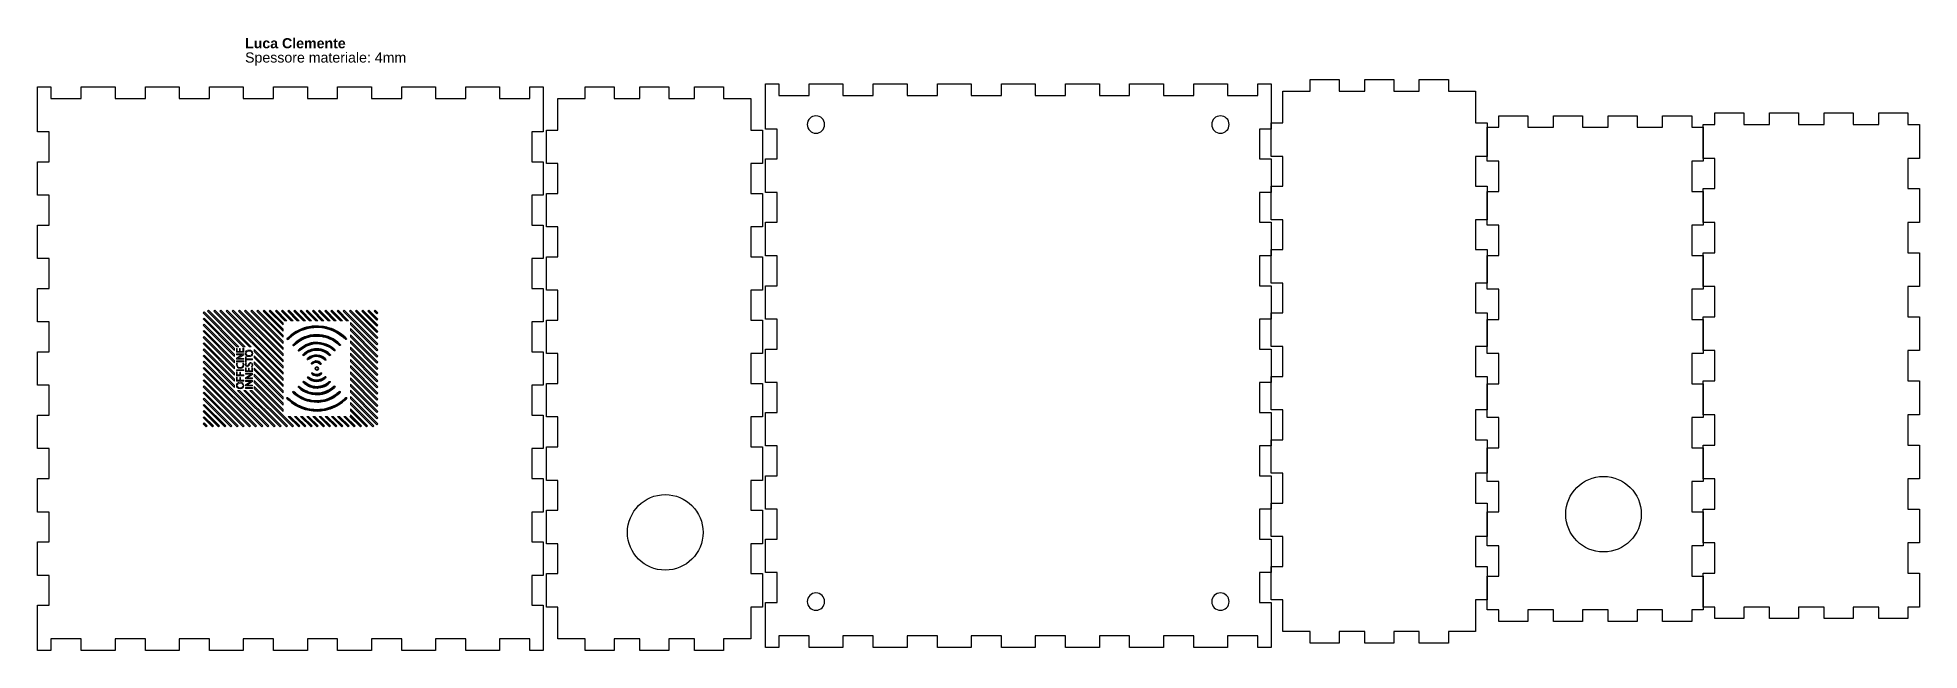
# Model space of a CAD drawing. Header units: inches. Extents: x -66 to 584, y 16 to 228.
import ezdxf

# ---------------------------------------------------------------- set-up
doc = ezdxf.new("R2010")
doc.units = ezdxf.units.IN
doc.header["$MEASUREMENT"] = 0
for name, color, linetype in [('engrave', 7, 'Continuous'), ('int cut', 7, 'Continuous'), ('Livello 3', 7, 'Continuous')]:
    doc.layers.add(name, color=color, linetype=linetype)

msp = doc.modelspace()

# ---------------------------------------------------------------- texts
at = {"layer": 'Livello 3', "color": 7, "char_height": 3.4967, "attachment_point": 7}
for s, insert in [('\\fArial|b1|i0|c0|p34;\\W1;Luca Clemente', (5.93, 224.14)), ('\\fArial|b0|i0|c0|p34;\\W1;Spessore materiale: 4mm', (5.93, 218.21))]:
    msp.add_mtext(s, dxfattribs=dict(at, insert=insert))

# ---------------------------------------------------------------- blocks, each defined once
blk = doc.blocks.new('block 3')
at = {"layer": 'engrave'}
h = blk.add_hatch(color=7, dxfattribs=at)
h.dxf.hatch_style = 2
h.paths.add_polyline_path([(-7.15, 93.77), (-7.48, 93.44), (-8.56, 94.53), (-8.23, 94.86)])
at = {"layer": 'engrave', "lineweight": 0}
blk.add_lwpolyline([(-7.15, 93.77), (-7.48, 93.44), (-8.56, 94.53), (-8.23, 94.86), (-7.15, 93.77)], dxfattribs=at)
blk = doc.blocks.new('block 4')
at = {"layer": 'engrave'}
h = blk.add_hatch(color=7, dxfattribs=at)
h.dxf.hatch_style = 2
h.paths.add_polyline_path([(-5.02, 93.77), (-5.35, 93.44), (-8.56, 96.66), (-8.23, 96.99)])
at = {"layer": 'engrave', "lineweight": 0}
blk.add_lwpolyline([(-5.02, 93.77), (-5.35, 93.44), (-8.56, 96.66), (-8.23, 96.99), (-5.02, 93.77)], dxfattribs=at)
blk = doc.blocks.new('block 5')
at = {"layer": 'engrave'}
h = blk.add_hatch(color=7, dxfattribs=at)
h.dxf.hatch_style = 2
h.paths.add_polyline_path([(-2.89, 93.77), (-3.22, 93.44), (-8.56, 98.79), (-8.23, 99.12)])
at = {"layer": 'engrave', "lineweight": 0}
blk.add_lwpolyline([(-2.89, 93.77), (-3.22, 93.44), (-8.56, 98.79), (-8.23, 99.12), (-2.89, 93.77)], dxfattribs=at)
blk = doc.blocks.new('block 6')
at = {"layer": 'engrave'}
h = blk.add_hatch(color=7, dxfattribs=at)
h.dxf.hatch_style = 2
h.paths.add_polyline_path([(-0.75, 93.77), (-1.08, 93.44), (-8.56, 100.92), (-8.23, 101.25)])
at = {"layer": 'engrave', "lineweight": 0}
blk.add_lwpolyline([(-0.75, 93.77), (-1.08, 93.44), (-8.56, 100.92), (-8.23, 101.25), (-0.75, 93.77)], dxfattribs=at)
blk = doc.blocks.new('block 7')
at = {"layer": 'engrave'}
h = blk.add_hatch(color=7, dxfattribs=at)
h.dxf.hatch_style = 2
h.paths.add_polyline_path([(1.38, 93.77), (1.05, 93.44), (-8.56, 103.04), (-8.23, 103.37)])
at = {"layer": 'engrave', "lineweight": 0}
blk.add_lwpolyline([(1.38, 93.77), (1.05, 93.44), (-8.56, 103.04), (-8.23, 103.37), (1.38, 93.77)], dxfattribs=at)
blk = doc.blocks.new('block 8')
at = {"layer": 'engrave'}
h = blk.add_hatch(color=7, dxfattribs=at)
h.dxf.hatch_style = 2
h.paths.add_polyline_path([(3.5, 93.77), (3.17, 93.44), (-8.56, 105.17), (-8.23, 105.5)])
at = {"layer": 'engrave', "lineweight": 0}
blk.add_lwpolyline([(3.5, 93.77), (3.17, 93.44), (-8.56, 105.17), (-8.23, 105.5), (3.5, 93.77)], dxfattribs=at)
blk = doc.blocks.new('block 9')
at = {"layer": 'engrave'}
h = blk.add_hatch(color=7, dxfattribs=at)
h.dxf.hatch_style = 2
h.paths.add_polyline_path([(5.63, 93.77), (5.3, 93.44), (-8.56, 107.3), (-8.23, 107.63)])
at = {"layer": 'engrave', "lineweight": 0}
blk.add_lwpolyline([(5.63, 93.77), (5.3, 93.44), (-8.56, 107.3), (-8.23, 107.63), (5.63, 93.77)], dxfattribs=at)
blk = doc.blocks.new('block 10')
at = {"layer": 'engrave'}
h = blk.add_hatch(color=7, dxfattribs=at)
h.dxf.hatch_style = 2
h.paths.add_polyline_path([(7.76, 93.77), (7.43, 93.44), (-8.56, 109.43), (-8.23, 109.76)])
at = {"layer": 'engrave', "lineweight": 0}
blk.add_lwpolyline([(7.76, 93.77), (7.43, 93.44), (-8.56, 109.43), (-8.23, 109.76), (7.76, 93.77)], dxfattribs=at)
blk = doc.blocks.new('block 11')
at = {"layer": 'engrave'}
h = blk.add_hatch(color=7, dxfattribs=at)
h.dxf.hatch_style = 2
h.paths.add_polyline_path([(9.89, 93.77), (9.56, 93.44), (-8.56, 111.56), (-8.23, 111.89)])
at = {"layer": 'engrave', "lineweight": 0}
blk.add_lwpolyline([(9.89, 93.77), (9.56, 93.44), (-8.56, 111.56), (-8.23, 111.89), (9.89, 93.77)], dxfattribs=at)
blk = doc.blocks.new('block 12')
at = {"layer": 'engrave'}
h = blk.add_hatch(color=7, dxfattribs=at)
h.dxf.hatch_style = 2
h.paths.add_polyline_path([(12.02, 93.77), (11.69, 93.44), (-8.56, 113.69), (-8.23, 114.02)])
at = {"layer": 'engrave', "lineweight": 0}
blk.add_lwpolyline([(12.02, 93.77), (11.69, 93.44), (-8.56, 113.69), (-8.23, 114.02), (12.02, 93.77)], dxfattribs=at)
blk = doc.blocks.new('block 13')
at = {"layer": 'engrave'}
h = blk.add_hatch(color=7, dxfattribs=at)
h.dxf.hatch_style = 2
h.paths.add_polyline_path([(14.15, 93.77), (13.82, 93.44), (-8.56, 115.82), (-8.23, 116.15)])
at = {"layer": 'engrave', "lineweight": 0}
blk.add_lwpolyline([(14.15, 93.77), (13.82, 93.44), (-8.56, 115.82), (-8.23, 116.15), (14.15, 93.77)], dxfattribs=at)
blk = doc.blocks.new('block 14')
at = {"layer": 'engrave'}
h = blk.add_hatch(color=7, dxfattribs=at)
h.dxf.hatch_style = 2
h.paths.add_polyline_path([(-8.23, 118.28), (2.28, 107.77), (2.28, 107.1), (-8.56, 117.95)])
h = blk.add_hatch(color=7, dxfattribs=at)
h.dxf.hatch_style = 2
h.paths.add_polyline_path([(15.95, 93.44), (3.33, 106.06), (3.99, 106.06), (16.28, 93.77)])
at = {"layer": 'engrave', "lineweight": 0}
for points in [[(-8.23, 118.28), (2.28, 107.77), (2.28, 107.1), (-8.56, 117.95), (-8.23, 118.28)], [(15.95, 93.44), (3.33, 106.06), (3.99, 106.06), (16.28, 93.77), (15.95, 93.44)]]:
    blk.add_lwpolyline(points, dxfattribs=at)
blk = doc.blocks.new('block 15')
at = {"layer": 'engrave'}
h = blk.add_hatch(color=7, dxfattribs=at)
h.dxf.hatch_style = 2
h.paths.add_polyline_path([(-8.23, 120.41), (2.28, 109.9), (2.28, 109.24), (-8.56, 120.08)])
h = blk.add_hatch(color=7, dxfattribs=at)
h.dxf.hatch_style = 2
h.paths.add_polyline_path([(18.08, 93.44), (5.46, 106.06), (6.12, 106.06), (18.41, 93.77)])
at = {"layer": 'engrave', "lineweight": 0}
for points in [[(-8.23, 120.41), (2.28, 109.9), (2.28, 109.24), (-8.56, 120.08), (-8.23, 120.41)], [(18.08, 93.44), (5.46, 106.06), (6.12, 106.06), (18.41, 93.77), (18.08, 93.44)]]:
    blk.add_lwpolyline(points, dxfattribs=at)
blk = doc.blocks.new('block 16')
at = {"layer": 'engrave'}
h = blk.add_hatch(color=7, dxfattribs=at)
h.dxf.hatch_style = 2
h.paths.add_polyline_path([(-6.68, 133.77), (5.93, 121.15), (5.27, 121.15), (-7.02, 133.44)])
h = blk.add_hatch(color=7, dxfattribs=at)
h.dxf.hatch_style = 2
h.paths.add_polyline_path([(9.06, 117.37), (9.06, 118.03), (19.07, 108.02), (19.07, 107.36)])
h = blk.add_hatch(color=7, dxfattribs=at)
h.dxf.hatch_style = 2
h.paths.add_polyline_path([(32.99, 93.44), (29.35, 97.07), (30.02, 97.07), (33.32, 93.77)])
at = {"layer": 'engrave', "lineweight": 0}
for points in [[(-6.68, 133.77), (5.93, 121.15), (5.27, 121.15), (-7.02, 133.44), (-6.68, 133.77)], [(9.06, 117.37), (9.06, 118.03), (19.07, 108.02), (19.07, 107.36), (9.06, 117.37)], [(32.99, 93.44), (29.35, 97.07), (30.02, 97.07), (33.32, 93.77), (32.99, 93.44)]]:
    blk.add_lwpolyline(points, dxfattribs=at)
blk = doc.blocks.new('block 17')
at = {"layer": 'engrave'}
h = blk.add_hatch(color=7, dxfattribs=at)
h.dxf.hatch_style = 2
h.paths.add_polyline_path([(-4.56, 133.77), (8.06, 121.15), (7.4, 121.15), (-4.89, 133.44)])
h = blk.add_hatch(color=7, dxfattribs=at)
h.dxf.hatch_style = 2
h.paths.add_polyline_path([(9.06, 119.49), (9.06, 120.15), (19.07, 110.14), (19.07, 109.48)])
h = blk.add_hatch(color=7, dxfattribs=at)
h.dxf.hatch_style = 2
h.paths.add_polyline_path([(35.11, 93.44), (31.48, 97.07), (32.14, 97.07), (35.44, 93.77)])
at = {"layer": 'engrave', "lineweight": 0}
for points in [[(-4.56, 133.77), (8.06, 121.15), (7.4, 121.15), (-4.89, 133.44), (-4.56, 133.77)], [(9.06, 119.49), (9.06, 120.15), (19.07, 110.14), (19.07, 109.48), (9.06, 119.49)], [(35.11, 93.44), (31.48, 97.07), (32.14, 97.07), (35.44, 93.77), (35.11, 93.44)]]:
    blk.add_lwpolyline(points, dxfattribs=at)
blk = doc.blocks.new('block 18')
at = {"layer": 'engrave'}
h = blk.add_hatch(color=7, dxfattribs=at)
h.dxf.hatch_style = 2
h.paths.add_polyline_path([(-2.43, 133.77), (19.07, 112.27), (19.07, 111.61), (-2.76, 133.44)])
h = blk.add_hatch(color=7, dxfattribs=at)
h.dxf.hatch_style = 2
h.paths.add_polyline_path([(37.24, 93.44), (33.61, 97.07), (34.27, 97.07), (37.57, 93.77)])
at = {"layer": 'engrave', "lineweight": 0}
for points in [[(-2.43, 133.77), (19.07, 112.27), (19.07, 111.61), (-2.76, 133.44), (-2.43, 133.77)], [(37.24, 93.44), (33.61, 97.07), (34.27, 97.07), (37.57, 93.77), (37.24, 93.44)]]:
    blk.add_lwpolyline(points, dxfattribs=at)
blk = doc.blocks.new('block 19')
at = {"layer": 'engrave'}
h = blk.add_hatch(color=7, dxfattribs=at)
h.dxf.hatch_style = 2
h.paths.add_polyline_path([(-0.3, 133.77), (19.07, 114.4), (19.07, 113.74), (-0.63, 133.44)])
h = blk.add_hatch(color=7, dxfattribs=at)
h.dxf.hatch_style = 2
h.paths.add_polyline_path([(39.37, 93.44), (35.74, 97.07), (36.4, 97.07), (39.7, 93.77)])
at = {"layer": 'engrave', "lineweight": 0}
for points in [[(-0.3, 133.77), (19.07, 114.4), (19.07, 113.74), (-0.63, 133.44), (-0.3, 133.77)], [(39.37, 93.44), (35.74, 97.07), (36.4, 97.07), (39.7, 93.77), (39.37, 93.44)]]:
    blk.add_lwpolyline(points, dxfattribs=at)
blk = doc.blocks.new('block 20')
at = {"layer": 'engrave'}
h = blk.add_hatch(color=7, dxfattribs=at)
h.dxf.hatch_style = 2
h.paths.add_polyline_path([(1.84, 133.77), (19.07, 116.53), (19.07, 115.87), (1.5, 133.44)])
h = blk.add_hatch(color=7, dxfattribs=at)
h.dxf.hatch_style = 2
h.paths.add_polyline_path([(41.5, 93.44), (37.87, 97.07), (38.53, 97.07), (41.83, 93.77)])
at = {"layer": 'engrave', "lineweight": 0}
for points in [[(1.84, 133.77), (19.07, 116.53), (19.07, 115.87), (1.5, 133.44), (1.84, 133.77)], [(41.5, 93.44), (37.87, 97.07), (38.53, 97.07), (41.83, 93.77), (41.5, 93.44)]]:
    blk.add_lwpolyline(points, dxfattribs=at)
blk = doc.blocks.new('block 21')
at = {"layer": 'engrave'}
h = blk.add_hatch(color=7, dxfattribs=at)
h.dxf.hatch_style = 2
h.paths.add_polyline_path([(3.96, 133.77), (19.07, 118.66), (19.07, 118), (3.63, 133.44)])
h = blk.add_hatch(color=7, dxfattribs=at)
h.dxf.hatch_style = 2
h.paths.add_polyline_path([(43.63, 93.44), (40, 97.07), (40.66, 97.07), (43.96, 93.77)])
at = {"layer": 'engrave', "lineweight": 0}
for points in [[(3.96, 133.77), (19.07, 118.66), (19.07, 118), (3.63, 133.44), (3.96, 133.77)], [(43.63, 93.44), (40, 97.07), (40.66, 97.07), (43.96, 93.77), (43.63, 93.44)]]:
    blk.add_lwpolyline(points, dxfattribs=at)
blk = doc.blocks.new('block 22')
at = {"layer": 'engrave'}
h = blk.add_hatch(color=7, dxfattribs=at)
h.dxf.hatch_style = 2
h.paths.add_polyline_path([(6.09, 133.77), (19.07, 120.79), (19.07, 120.13), (5.76, 133.44)])
h = blk.add_hatch(color=7, dxfattribs=at)
h.dxf.hatch_style = 2
h.paths.add_polyline_path([(42.29, 97.07), (42.29, 97.57), (46.09, 93.77), (45.76, 93.44), (42.12, 97.07)])
at = {"layer": 'engrave', "lineweight": 0}
for points in [[(6.09, 133.77), (19.07, 120.79), (19.07, 120.13), (5.76, 133.44), (6.09, 133.77)], [(42.29, 97.07), (42.29, 97.57), (46.09, 93.77), (45.76, 93.44), (42.12, 97.07), (42.29, 97.07)]]:
    blk.add_lwpolyline(points, dxfattribs=at)
blk = doc.blocks.new('block 23')
at = {"layer": 'engrave'}
h = blk.add_hatch(color=7, dxfattribs=at)
h.dxf.hatch_style = 2
h.paths.add_polyline_path([(8.22, 133.77), (19.07, 122.92), (19.07, 122.26), (7.89, 133.44)])
h = blk.add_hatch(color=7, dxfattribs=at)
h.dxf.hatch_style = 2
h.paths.add_polyline_path([(42.29, 99.04), (42.29, 99.7), (48.22, 93.77), (47.89, 93.44)])
at = {"layer": 'engrave', "lineweight": 0}
for points in [[(8.22, 133.77), (19.07, 122.92), (19.07, 122.26), (7.89, 133.44), (8.22, 133.77)], [(42.29, 99.04), (42.29, 99.7), (48.22, 93.77), (47.89, 93.44), (42.29, 99.04)]]:
    blk.add_lwpolyline(points, dxfattribs=at)
blk = doc.blocks.new('block 24')
at = {"layer": 'engrave'}
h = blk.add_hatch(color=7, dxfattribs=at)
h.dxf.hatch_style = 2
h.paths.add_polyline_path([(10.35, 133.77), (19.07, 125.05), (19.07, 124.39), (10.02, 133.44)])
h = blk.add_hatch(color=7, dxfattribs=at)
h.dxf.hatch_style = 2
h.paths.add_polyline_path([(42.29, 101.17), (42.29, 101.83), (50.35, 93.77), (50.02, 93.44)])
at = {"layer": 'engrave', "lineweight": 0}
for points in [[(10.35, 133.77), (19.07, 125.05), (19.07, 124.39), (10.02, 133.44), (10.35, 133.77)], [(42.29, 101.17), (42.29, 101.83), (50.35, 93.77), (50.02, 93.44), (42.29, 101.17)]]:
    blk.add_lwpolyline(points, dxfattribs=at)
blk = doc.blocks.new('block 25')
at = {"layer": 'engrave'}
h = blk.add_hatch(color=7, dxfattribs=at)
h.dxf.hatch_style = 2
h.paths.add_polyline_path([(12.48, 133.77), (19.07, 127.18), (19.07, 126.52), (12.15, 133.44)])
h = blk.add_hatch(color=7, dxfattribs=at)
h.dxf.hatch_style = 2
h.paths.add_polyline_path([(42.29, 103.3), (42.29, 103.96), (51.76, 94.49), (51.43, 94.15)])
at = {"layer": 'engrave', "lineweight": 0}
for points in [[(12.48, 133.77), (19.07, 127.18), (19.07, 126.52), (12.15, 133.44), (12.48, 133.77)], [(42.29, 103.3), (42.29, 103.96), (51.76, 94.49), (51.43, 94.15), (42.29, 103.3)]]:
    blk.add_lwpolyline(points, dxfattribs=at)
blk = doc.blocks.new('block 26')
at = {"layer": 'engrave'}
h = blk.add_hatch(color=7, dxfattribs=at)
h.dxf.hatch_style = 2
h.paths.add_polyline_path([(14.61, 133.77), (19.07, 129.31), (19.07, 128.65), (14.28, 133.44)])
h = blk.add_hatch(color=7, dxfattribs=at)
h.dxf.hatch_style = 2
h.paths.add_polyline_path([(42.29, 105.43), (42.29, 106.1), (51.76, 96.62), (51.43, 96.28)])
at = {"layer": 'engrave', "lineweight": 0}
for points in [[(14.61, 133.77), (19.07, 129.31), (19.07, 128.65), (14.28, 133.44), (14.61, 133.77)], [(42.29, 105.43), (42.29, 106.1), (51.76, 96.62), (51.43, 96.28), (42.29, 105.43)]]:
    blk.add_lwpolyline(points, dxfattribs=at)
blk = doc.blocks.new('block 27')
at = {"layer": 'engrave'}
h = blk.add_hatch(color=7, dxfattribs=at)
h.dxf.hatch_style = 2
h.paths.add_polyline_path([(16.74, 133.77), (20.37, 130.13), (19.71, 130.13), (16.41, 133.44)])
h = blk.add_hatch(color=7, dxfattribs=at)
h.dxf.hatch_style = 2
h.paths.add_polyline_path([(42.29, 107.56), (42.29, 108.22), (51.76, 98.74), (51.43, 98.41)])
at = {"layer": 'engrave', "lineweight": 0}
for points in [[(16.74, 133.77), (20.37, 130.13), (19.71, 130.13), (16.41, 133.44), (16.74, 133.77)], [(42.29, 107.56), (42.29, 108.22), (51.76, 98.74), (51.43, 98.41), (42.29, 107.56)]]:
    blk.add_lwpolyline(points, dxfattribs=at)
blk = doc.blocks.new('block 28')
at = {"layer": 'engrave'}
h = blk.add_hatch(color=7, dxfattribs=at)
h.dxf.hatch_style = 2
h.paths.add_polyline_path([(18.87, 133.77), (22.5, 130.13), (21.84, 130.13), (18.54, 133.44)])
h = blk.add_hatch(color=7, dxfattribs=at)
h.dxf.hatch_style = 2
h.paths.add_polyline_path([(42.29, 109.69), (42.29, 110.35), (51.76, 100.87), (51.43, 100.54)])
at = {"layer": 'engrave', "lineweight": 0}
for points in [[(18.87, 133.77), (22.5, 130.13), (21.84, 130.13), (18.54, 133.44), (18.87, 133.77)], [(42.29, 109.69), (42.29, 110.35), (51.76, 100.87), (51.43, 100.54), (42.29, 109.69)]]:
    blk.add_lwpolyline(points, dxfattribs=at)
blk = doc.blocks.new('block 29')
at = {"layer": 'engrave'}
h = blk.add_hatch(color=7, dxfattribs=at)
h.dxf.hatch_style = 2
h.paths.add_polyline_path([(21, 133.77), (24.63, 130.13), (23.97, 130.13), (20.67, 133.44)])
h = blk.add_hatch(color=7, dxfattribs=at)
h.dxf.hatch_style = 2
h.paths.add_polyline_path([(42.29, 111.82), (42.29, 112.48), (51.76, 103), (51.43, 102.67)])
at = {"layer": 'engrave', "lineweight": 0}
for points in [[(21, 133.77), (24.63, 130.13), (23.97, 130.13), (20.67, 133.44), (21, 133.77)], [(42.29, 111.82), (42.29, 112.48), (51.76, 103), (51.43, 102.67), (42.29, 111.82)]]:
    blk.add_lwpolyline(points, dxfattribs=at)
blk = doc.blocks.new('block 30')
at = {"layer": 'engrave'}
h = blk.add_hatch(color=7, dxfattribs=at)
h.dxf.hatch_style = 2
h.paths.add_polyline_path([(23.13, 133.77), (26.76, 130.13), (26.1, 130.13), (22.8, 133.44)])
h = blk.add_hatch(color=7, dxfattribs=at)
h.dxf.hatch_style = 2
h.paths.add_polyline_path([(42.29, 113.95), (42.29, 114.61), (51.76, 105.13), (51.43, 104.8)])
at = {"layer": 'engrave', "lineweight": 0}
for points in [[(23.13, 133.77), (26.76, 130.13), (26.1, 130.13), (22.8, 133.44), (23.13, 133.77)], [(42.29, 113.95), (42.29, 114.61), (51.76, 105.13), (51.43, 104.8), (42.29, 113.95)]]:
    blk.add_lwpolyline(points, dxfattribs=at)
blk = doc.blocks.new('block 31')
at = {"layer": 'engrave'}
h = blk.add_hatch(color=7, dxfattribs=at)
h.dxf.hatch_style = 2
h.paths.add_polyline_path([(25.26, 133.77), (28.89, 130.13), (28.23, 130.13), (24.93, 133.44)])
h = blk.add_hatch(color=7, dxfattribs=at)
h.dxf.hatch_style = 2
h.paths.add_polyline_path([(42.29, 116.08), (42.29, 116.74), (51.76, 107.26), (51.43, 106.93)])
at = {"layer": 'engrave', "lineweight": 0}
for points in [[(25.26, 133.77), (28.89, 130.13), (28.23, 130.13), (24.93, 133.44), (25.26, 133.77)], [(42.29, 116.08), (42.29, 116.74), (51.76, 107.26), (51.43, 106.93), (42.29, 116.08)]]:
    blk.add_lwpolyline(points, dxfattribs=at)
blk = doc.blocks.new('block 32')
at = {"layer": 'engrave'}
h = blk.add_hatch(color=7, dxfattribs=at)
h.dxf.hatch_style = 2
h.paths.add_polyline_path([(27.39, 133.77), (31.02, 130.13), (30.36, 130.13), (27.06, 133.44)])
h = blk.add_hatch(color=7, dxfattribs=at)
h.dxf.hatch_style = 2
h.paths.add_polyline_path([(42.29, 118.2), (42.29, 118.87), (51.76, 109.39), (51.43, 109.06)])
at = {"layer": 'engrave', "lineweight": 0}
for points in [[(27.39, 133.77), (31.02, 130.13), (30.36, 130.13), (27.06, 133.44), (27.39, 133.77)], [(42.29, 118.2), (42.29, 118.87), (51.76, 109.39), (51.43, 109.06), (42.29, 118.2)]]:
    blk.add_lwpolyline(points, dxfattribs=at)
blk = doc.blocks.new('block 33')
at = {"layer": 'engrave'}
h = blk.add_hatch(color=7, dxfattribs=at)
h.dxf.hatch_style = 2
h.paths.add_polyline_path([(29.51, 133.77), (33.15, 130.13), (32.49, 130.13), (29.18, 133.44)])
h = blk.add_hatch(color=7, dxfattribs=at)
h.dxf.hatch_style = 2
h.paths.add_polyline_path([(42.29, 120.33), (42.29, 121), (51.76, 111.52), (51.43, 111.19)])
at = {"layer": 'engrave', "lineweight": 0}
for points in [[(29.51, 133.77), (33.15, 130.13), (32.49, 130.13), (29.18, 133.44), (29.51, 133.77)], [(42.29, 120.33), (42.29, 121), (51.76, 111.52), (51.43, 111.19), (42.29, 120.33)]]:
    blk.add_lwpolyline(points, dxfattribs=at)
blk = doc.blocks.new('block 34')
at = {"layer": 'engrave'}
h = blk.add_hatch(color=7, dxfattribs=at)
h.dxf.hatch_style = 2
h.paths.add_polyline_path([(31.65, 133.77), (35.28, 130.13), (34.62, 130.13), (31.31, 133.44)])
h = blk.add_hatch(color=7, dxfattribs=at)
h.dxf.hatch_style = 2
h.paths.add_polyline_path([(42.29, 122.46), (42.29, 123.13), (51.76, 113.65), (51.43, 113.32)])
at = {"layer": 'engrave', "lineweight": 0}
for points in [[(31.65, 133.77), (35.28, 130.13), (34.62, 130.13), (31.31, 133.44), (31.65, 133.77)], [(42.29, 122.46), (42.29, 123.13), (51.76, 113.65), (51.43, 113.32), (42.29, 122.46)]]:
    blk.add_lwpolyline(points, dxfattribs=at)
blk = doc.blocks.new('block 35')
at = {"layer": 'engrave'}
h = blk.add_hatch(color=7, dxfattribs=at)
h.dxf.hatch_style = 2
h.paths.add_polyline_path([(33.78, 133.77), (37.41, 130.13), (36.75, 130.13), (33.44, 133.44)])
h = blk.add_hatch(color=7, dxfattribs=at)
h.dxf.hatch_style = 2
h.paths.add_polyline_path([(42.29, 124.6), (42.29, 125.26), (51.76, 115.78), (51.43, 115.45)])
at = {"layer": 'engrave', "lineweight": 0}
for points in [[(33.78, 133.77), (37.41, 130.13), (36.75, 130.13), (33.44, 133.44), (33.78, 133.77)], [(42.29, 124.6), (42.29, 125.26), (51.76, 115.78), (51.43, 115.45), (42.29, 124.6)]]:
    blk.add_lwpolyline(points, dxfattribs=at)
blk = doc.blocks.new('block 36')
at = {"layer": 'engrave'}
h = blk.add_hatch(color=7, dxfattribs=at)
h.dxf.hatch_style = 2
h.paths.add_polyline_path([(35.91, 133.77), (39.54, 130.13), (38.88, 130.13), (35.58, 133.44)])
h = blk.add_hatch(color=7, dxfattribs=at)
h.dxf.hatch_style = 2
h.paths.add_polyline_path([(42.29, 126.73), (42.29, 127.39), (51.76, 117.91), (51.43, 117.58)])
at = {"layer": 'engrave', "lineweight": 0}
for points in [[(35.91, 133.77), (39.54, 130.13), (38.88, 130.13), (35.58, 133.44), (35.91, 133.77)], [(42.29, 126.73), (42.29, 127.39), (51.76, 117.91), (51.43, 117.58), (42.29, 126.73)]]:
    blk.add_lwpolyline(points, dxfattribs=at)
blk = doc.blocks.new('block 37')
at = {"layer": 'engrave'}
h = blk.add_hatch(color=7, dxfattribs=at)
h.dxf.hatch_style = 2
h.paths.add_polyline_path([(38.03, 133.77), (41.66, 130.13), (41, 130.13), (37.7, 133.44)])
h = blk.add_hatch(color=7, dxfattribs=at)
h.dxf.hatch_style = 2
h.paths.add_polyline_path([(42.29, 128.85), (42.29, 129.51), (51.76, 120.03), (51.43, 119.7)])
at = {"layer": 'engrave', "lineweight": 0}
for points in [[(38.03, 133.77), (41.66, 130.13), (41, 130.13), (37.7, 133.44), (38.03, 133.77)], [(42.29, 128.85), (42.29, 129.51), (51.76, 120.03), (51.43, 119.7), (42.29, 128.85)]]:
    blk.add_lwpolyline(points, dxfattribs=at)
blk = doc.blocks.new('block 38')
at = {"layer": 'engrave'}
h = blk.add_hatch(color=7, dxfattribs=at)
h.dxf.hatch_style = 2
h.paths.add_polyline_path([(51.76, 122.16), (51.43, 121.83), (39.83, 133.44), (40.16, 133.77)])
at = {"layer": 'engrave', "lineweight": 0}
blk.add_lwpolyline([(51.76, 122.16), (51.43, 121.83), (39.83, 133.44), (40.16, 133.77), (51.76, 122.16)], dxfattribs=at)
blk = doc.blocks.new('block 39')
at = {"layer": 'engrave'}
h = blk.add_hatch(color=7, dxfattribs=at)
h.dxf.hatch_style = 2
h.paths.add_polyline_path([(51.76, 124.29), (51.43, 123.96), (41.96, 133.44), (42.29, 133.77)])
at = {"layer": 'engrave', "lineweight": 0}
blk.add_lwpolyline([(51.76, 124.29), (51.43, 123.96), (41.96, 133.44), (42.29, 133.77), (51.76, 124.29)], dxfattribs=at)
blk = doc.blocks.new('block 40')
at = {"layer": 'engrave'}
h = blk.add_hatch(color=7, dxfattribs=at)
h.dxf.hatch_style = 2
h.paths.add_polyline_path([(51.76, 126.43), (51.43, 126.1), (44.09, 133.44), (44.42, 133.77)])
at = {"layer": 'engrave', "lineweight": 0}
blk.add_lwpolyline([(51.76, 126.43), (51.43, 126.1), (44.09, 133.44), (44.42, 133.77), (51.76, 126.43)], dxfattribs=at)
blk = doc.blocks.new('block 41')
at = {"layer": 'engrave'}
h = blk.add_hatch(color=7, dxfattribs=at)
h.dxf.hatch_style = 2
h.paths.add_polyline_path([(51.76, 128.56), (51.43, 128.23), (46.22, 133.44), (46.55, 133.77)])
at = {"layer": 'engrave', "lineweight": 0}
blk.add_lwpolyline([(51.76, 128.56), (51.43, 128.23), (46.22, 133.44), (46.55, 133.77), (51.76, 128.56)], dxfattribs=at)
blk = doc.blocks.new('block 42')
at = {"layer": 'engrave'}
h = blk.add_hatch(color=7, dxfattribs=at)
h.dxf.hatch_style = 2
h.paths.add_polyline_path([(51.76, 130.68), (51.43, 130.35), (48.35, 133.44), (48.68, 133.77)])
at = {"layer": 'engrave', "lineweight": 0}
blk.add_lwpolyline([(51.76, 130.68), (51.43, 130.35), (48.35, 133.44), (48.68, 133.77), (51.76, 130.68)], dxfattribs=at)
blk = doc.blocks.new('block 43')
at = {"layer": 'engrave'}
h = blk.add_hatch(color=7, dxfattribs=at)
h.dxf.hatch_style = 2
h.paths.add_polyline_path([(51.76, 132.81), (51.43, 132.48), (50.48, 133.44), (50.81, 133.77)])
at = {"layer": 'engrave', "lineweight": 0}
blk.add_lwpolyline([(51.76, 132.81), (51.43, 132.48), (50.48, 133.44), (50.81, 133.77), (51.76, 132.81)], dxfattribs=at)
blk = doc.blocks.new('block 44')
at = {"layer": 'engrave', "color": 7, "lineweight": 15}
for points in [[(4.29, 120.52), (4.29, 119.55), (5.19, 119.55), (5.19, 120.63), (5.46, 120.63), (5.46, 119.23), (2.97, 119.23), (2.97, 120.57), (3.24, 120.57), (3.24, 119.55), (4.03, 119.55), (4.03, 120.52), (4.29, 120.52)], [(6.33, 116.6), (6.33, 115.84), (6.05, 115.84), (6.05, 117.68), (6.33, 117.68), (6.33, 116.92), (8.55, 116.92), (8.55, 116.6), (6.33, 116.6)], [(2.97, 116.23), (5.46, 116.23), (5.46, 115.91), (2.97, 115.91), (2.97, 116.23)], [(2.97, 113.2), (5.46, 113.2), (5.46, 112.88), (2.97, 112.88), (2.97, 113.2)], [(2.97, 111.08), (2.97, 112.42), (3.24, 112.42), (3.24, 111.4), (4.07, 111.4), (4.07, 112.34), (4.34, 112.34), (4.34, 111.4), (5.46, 111.4), (5.46, 111.08), (2.97, 111.08)], [(2.97, 109.27), (2.97, 110.62), (3.24, 110.62), (3.24, 109.6), (4.07, 109.6), (4.07, 110.54), (4.34, 110.54), (4.34, 109.6), (5.46, 109.6), (5.46, 109.27), (2.97, 109.27)], [(7.38, 113.77), (7.38, 112.8), (8.28, 112.8), (8.28, 113.88), (8.55, 113.88), (8.55, 112.48), (6.05, 112.48), (6.05, 113.82), (6.32, 113.82), (6.32, 112.8), (7.11, 112.8), (7.11, 113.77), (7.38, 113.77)], [(6.05, 107.05), (8.55, 107.05), (8.55, 106.72), (6.05, 106.72), (6.05, 107.05)]]:
    blk.add_lwpolyline(points, dxfattribs=at)
for points, knots in [([(5.46, 116.79), (5.46, 116.79), (2.97, 116.79), (2.97, 116.79), (2.97, 116.79), (2.97, 117.14), (2.97, 117.14), (2.97, 117.14), (4.23, 117.94), (4.23, 117.94), (4.52, 118.13), (4.79, 118.27), (5.04, 118.39), (5.04, 118.39), (5.04, 118.4), (5.04, 118.4), (4.71, 118.37), (4.4, 118.36), (4.01, 118.36), (4.01, 118.36), (2.97, 118.36), (2.97, 118.36), (2.97, 118.36), (2.97, 118.66), (2.97, 118.66), (2.97, 118.66), (5.46, 118.66), (5.46, 118.66), (5.46, 118.66), (5.46, 118.34), (5.46, 118.34), (5.46, 118.34), (4.2, 117.55), (4.2, 117.55), (3.92, 117.37), (3.64, 117.21), (3.37, 117.08), (3.37, 117.08), (3.37, 117.07), (3.37, 117.07), (3.68, 117.09), (3.98, 117.1), (4.4, 117.1), (4.4, 117.1), (5.46, 117.1), (5.46, 117.1), (5.46, 117.1), (5.46, 116.79), (5.46, 116.79)], [0, 0, 0, 0, 1, 1, 1, 2, 2, 2, 3, 3, 3, 4, 4, 4, 5, 5, 5, 6, 6, 6, 7, 7, 7, 8, 8, 8, 9, 9, 9, 10, 10, 10, 11, 11, 11, 12, 12, 12, 13, 13, 13, 14, 14, 14, 15, 15, 15, 16, 16, 16, 16]), ([(7.27, 119.99), (8.13, 119.99), (8.59, 119.47), (8.59, 118.83), (8.59, 118.18), (8.08, 117.71), (7.32, 117.71), (6.53, 117.71), (6.01, 118.21), (6.01, 118.87), (6.01, 119.55), (6.53, 119.99), (7.27, 119.99)], [0, 0, 0, 0, 1, 1, 1, 2, 2, 2, 3, 3, 3, 4, 4, 4, 4]), ([(7.32, 118.06), (7.85, 118.06), (8.32, 118.35), (8.32, 118.85), (8.32, 119.36), (7.86, 119.65), (7.29, 119.65), (6.79, 119.65), (6.28, 119.39), (6.28, 118.86), (6.28, 118.32), (6.77, 118.06), (7.32, 118.06)], [0, 0, 0, 0, 1, 1, 1, 2, 2, 2, 3, 3, 3, 4, 4, 4, 4]), ([(5.38, 115.5), (5.44, 115.39), (5.5, 115.15), (5.5, 114.85), (5.5, 114.14), (5.06, 113.61), (4.24, 113.61), (3.46, 113.61), (2.93, 114.14), (2.93, 114.92), (2.93, 115.23), (3, 115.42), (3.04, 115.51), (3.04, 115.51), (3.3, 115.43), (3.3, 115.43), (3.24, 115.31), (3.2, 115.13), (3.2, 114.93), (3.2, 114.34), (3.57, 113.95), (4.23, 113.95), (4.84, 113.95), (5.23, 114.31), (5.23, 114.91), (5.23, 115.11), (5.19, 115.31), (5.13, 115.44), (5.13, 115.44), (5.38, 115.5), (5.38, 115.5)], [0, 0, 0, 0, 1, 1, 1, 2, 2, 2, 3, 3, 3, 4, 4, 4, 5, 5, 5, 6, 6, 6, 7, 7, 7, 8, 8, 8, 9, 9, 9, 10, 10, 10, 10]), ([(8.15, 114.25), (8.24, 114.4), (8.32, 114.61), (8.32, 114.83), (8.32, 115.16), (8.14, 115.35), (7.89, 115.35), (7.66, 115.35), (7.53, 115.22), (7.4, 114.88), (7.25, 114.48), (7.04, 114.22), (6.69, 114.22), (6.3, 114.22), (6.01, 114.55), (6.01, 115.03), (6.01, 115.29), (6.07, 115.47), (6.14, 115.58), (6.14, 115.58), (6.4, 115.49), (6.4, 115.49), (6.35, 115.41), (6.28, 115.25), (6.28, 115.02), (6.28, 114.68), (6.48, 114.55), (6.65, 114.55), (6.89, 114.55), (7, 114.7), (7.13, 115.05), (7.3, 115.47), (7.5, 115.68), (7.87, 115.68), (8.25, 115.68), (8.58, 115.4), (8.58, 114.81), (8.58, 114.57), (8.51, 114.31), (8.42, 114.17), (8.42, 114.17), (8.15, 114.25), (8.15, 114.25)], [0, 0, 0, 0, 1, 1, 1, 2, 2, 2, 3, 3, 3, 4, 4, 4, 5, 5, 5, 6, 6, 6, 7, 7, 7, 8, 8, 8, 9, 9, 9, 10, 10, 10, 11, 11, 11, 12, 12, 12, 13, 13, 13, 14, 14, 14, 14]), ([(8.55, 110.04), (8.55, 110.04), (6.05, 110.04), (6.05, 110.04), (6.05, 110.04), (6.05, 110.39), (6.05, 110.39), (6.05, 110.39), (7.32, 111.19), (7.32, 111.19), (7.61, 111.38), (7.87, 111.52), (8.12, 111.64), (8.12, 111.64), (8.12, 111.65), (8.12, 111.65), (7.79, 111.62), (7.49, 111.61), (7.1, 111.61), (7.1, 111.61), (6.05, 111.61), (6.05, 111.61), (6.05, 111.61), (6.05, 111.91), (6.05, 111.91), (6.05, 111.91), (8.55, 111.91), (8.55, 111.91), (8.55, 111.91), (8.55, 111.59), (8.55, 111.59), (8.55, 111.59), (7.28, 110.8), (7.28, 110.8), (7, 110.62), (6.72, 110.46), (6.45, 110.33), (6.45, 110.33), (6.45, 110.32), (6.45, 110.32), (6.77, 110.34), (7.07, 110.35), (7.48, 110.35), (7.48, 110.35), (8.55, 110.35), (8.55, 110.35), (8.55, 110.35), (8.55, 110.04), (8.55, 110.04)], [0, 0, 0, 0, 1, 1, 1, 2, 2, 2, 3, 3, 3, 4, 4, 4, 5, 5, 5, 6, 6, 6, 7, 7, 7, 8, 8, 8, 9, 9, 9, 10, 10, 10, 11, 11, 11, 12, 12, 12, 13, 13, 13, 14, 14, 14, 15, 15, 15, 16, 16, 16, 16]), ([(4.19, 108.85), (5.05, 108.85), (5.5, 108.33), (5.5, 107.7), (5.5, 107.04), (4.99, 106.58), (4.24, 106.58), (3.45, 106.58), (2.93, 107.07), (2.93, 107.73), (2.93, 108.41), (3.45, 108.85), (4.19, 108.85)], [0, 0, 0, 0, 1, 1, 1, 2, 2, 2, 3, 3, 3, 4, 4, 4, 4]), ([(4.23, 106.92), (4.76, 106.92), (5.24, 107.21), (5.24, 107.72), (5.24, 108.23), (4.77, 108.51), (4.21, 108.51), (3.71, 108.51), (3.19, 108.26), (3.19, 107.72), (3.19, 107.19), (3.68, 106.92), (4.23, 106.92)], [0, 0, 0, 0, 1, 1, 1, 2, 2, 2, 3, 3, 3, 4, 4, 4, 4]), ([(8.55, 107.61), (8.55, 107.61), (6.05, 107.61), (6.05, 107.61), (6.05, 107.61), (6.05, 107.96), (6.05, 107.96), (6.05, 107.96), (7.32, 108.76), (7.32, 108.76), (7.61, 108.94), (7.87, 109.09), (8.12, 109.21), (8.12, 109.21), (8.12, 109.21), (8.12, 109.21), (7.79, 109.18), (7.49, 109.18), (7.1, 109.18), (7.1, 109.18), (6.05, 109.18), (6.05, 109.18), (6.05, 109.18), (6.05, 109.48), (6.05, 109.48), (6.05, 109.48), (8.55, 109.48), (8.55, 109.48), (8.55, 109.48), (8.55, 109.15), (8.55, 109.15), (8.55, 109.15), (7.28, 108.36), (7.28, 108.36), (7, 108.19), (6.72, 108.02), (6.45, 107.9), (6.45, 107.9), (6.45, 107.89), (6.45, 107.89), (6.77, 107.91), (7.07, 107.91), (7.48, 107.91), (7.48, 107.91), (8.55, 107.91), (8.55, 107.91), (8.55, 107.91), (8.55, 107.61), (8.55, 107.61)], [0, 0, 0, 0, 1, 1, 1, 2, 2, 2, 3, 3, 3, 4, 4, 4, 5, 5, 5, 6, 6, 6, 7, 7, 7, 8, 8, 8, 9, 9, 9, 10, 10, 10, 11, 11, 11, 12, 12, 12, 13, 13, 13, 14, 14, 14, 15, 15, 15, 16, 16, 16, 16])]:
    blk.add_open_spline(points, degree=3, knots=knots, dxfattribs=at)
blk = doc.blocks.new('block 2')
at = {"layer": 'engrave'}
h = blk.add_hatch(color=7, dxfattribs=at)
h.dxf.hatch_style = 2
h.paths.add_polyline_path([(-8.23, 133.19), (3.81, 121.15), (3.14, 121.15), (-8.56, 132.86)])
h = blk.add_hatch(color=7, dxfattribs=at)
h.dxf.hatch_style = 2
h.paths.add_polyline_path([(-8.23, 131.06), (2.28, 120.55), (2.28, 119.88), (-8.56, 130.73)])
h = blk.add_hatch(color=7, dxfattribs=at)
h.dxf.hatch_style = 2
h.paths.add_polyline_path([(-8.23, 128.93), (2.28, 118.41), (2.28, 117.75), (-8.56, 128.6)])
h = blk.add_hatch(color=7, dxfattribs=at)
h.dxf.hatch_style = 2
h.paths.add_polyline_path([(-8.23, 126.8), (2.28, 116.28), (2.28, 115.62), (-8.56, 126.47)])
h = blk.add_hatch(color=7, dxfattribs=at)
h.dxf.hatch_style = 2
h.paths.add_polyline_path([(-8.23, 124.67), (2.28, 114.16), (2.28, 113.49), (-8.56, 124.34)])
h = blk.add_hatch(color=7, dxfattribs=at)
h.dxf.hatch_style = 2
h.paths.add_polyline_path([(-8.23, 122.54), (2.28, 112.03), (2.28, 111.37), (-8.56, 122.21)])
h = blk.add_hatch(color=7, dxfattribs=at)
h.dxf.hatch_style = 2
h.paths.add_polyline_path([(9.06, 115.24), (9.06, 115.9), (19.07, 105.89), (19.07, 105.22)])
h = blk.add_hatch(color=7, dxfattribs=at)
h.dxf.hatch_style = 2
h.paths.add_polyline_path([(9.06, 113.11), (9.06, 113.77), (19.07, 103.76), (19.07, 103.09)])
h = blk.add_hatch(color=7, dxfattribs=at)
h.dxf.hatch_style = 2
h.paths.add_polyline_path([(9.06, 110.97), (9.06, 111.64), (19.07, 101.63), (19.07, 100.96)])
h = blk.add_hatch(color=7, dxfattribs=at)
h.dxf.hatch_style = 2
h.paths.add_polyline_path([(20.21, 93.44), (7.59, 106.06), (8.25, 106.06), (20.54, 93.77)])
h = blk.add_hatch(color=7, dxfattribs=at)
h.dxf.hatch_style = 2
h.paths.add_polyline_path([(9.06, 108.84), (9.06, 109.51), (19.07, 99.5), (19.07, 98.83)])
h = blk.add_hatch(color=7, dxfattribs=at)
h.dxf.hatch_style = 2
h.paths.add_polyline_path([(9.06, 106.72), (9.06, 107.38), (19.07, 97.37), (22.67, 93.77), (22.34, 93.44)])
h = blk.add_hatch(color=7, dxfattribs=at)
h.dxf.hatch_style = 2
h.paths.add_polyline_path([(24.46, 93.44), (20.83, 97.07), (21.49, 97.07), (24.79, 93.77)])
h = blk.add_hatch(color=7, dxfattribs=at)
h.dxf.hatch_style = 2
h.paths.add_polyline_path([(26.59, 93.44), (22.96, 97.07), (23.62, 97.07), (26.93, 93.77)])
h = blk.add_hatch(color=7, dxfattribs=at)
h.dxf.hatch_style = 2
h.paths.add_polyline_path([(28.72, 93.44), (25.09, 97.07), (25.75, 97.07), (29.06, 93.77)])
h = blk.add_hatch(color=7, dxfattribs=at)
h.dxf.hatch_style = 2
h.paths.add_polyline_path([(30.86, 93.44), (27.22, 97.07), (27.88, 97.07), (31.19, 93.77)])
at = {"layer": 'engrave', "lineweight": 0}
for points in [[(-8.23, 133.19), (3.81, 121.15), (3.14, 121.15), (-8.56, 132.86), (-8.23, 133.19)], [(-8.23, 131.06), (2.28, 120.55), (2.28, 119.88), (-8.56, 130.73), (-8.23, 131.06)], [(-8.23, 128.93), (2.28, 118.41), (2.28, 117.75), (-8.56, 128.6), (-8.23, 128.93)], [(-8.23, 126.8), (2.28, 116.28), (2.28, 115.62), (-8.56, 126.47), (-8.23, 126.8)], [(-8.23, 124.67), (2.28, 114.16), (2.28, 113.49), (-8.56, 124.34), (-8.23, 124.67)], [(-8.23, 122.54), (2.28, 112.03), (2.28, 111.37), (-8.56, 122.21), (-8.23, 122.54)], [(9.06, 115.24), (9.06, 115.9), (19.07, 105.89), (19.07, 105.22), (9.06, 115.24)], [(9.06, 113.11), (9.06, 113.77), (19.07, 103.76), (19.07, 103.09), (9.06, 113.11)], [(9.06, 110.97), (9.06, 111.64), (19.07, 101.63), (19.07, 100.96), (9.06, 110.97)], [(20.21, 93.44), (7.59, 106.06), (8.25, 106.06), (20.54, 93.77), (20.21, 93.44)], [(9.06, 108.84), (9.06, 109.51), (19.07, 99.5), (19.07, 98.83), (9.06, 108.84)], [(9.06, 106.72), (9.06, 107.38), (19.07, 97.37), (22.67, 93.77), (22.34, 93.44), (9.06, 106.72)], [(24.46, 93.44), (20.83, 97.07), (21.49, 97.07), (24.79, 93.77), (24.46, 93.44)], [(26.59, 93.44), (22.96, 97.07), (23.62, 97.07), (26.93, 93.77), (26.59, 93.44)], [(28.72, 93.44), (25.09, 97.07), (25.75, 97.07), (29.06, 93.77), (28.72, 93.44)], [(30.86, 93.44), (27.22, 97.07), (27.88, 97.07), (31.19, 93.77), (30.86, 93.44)]]:
    blk.add_lwpolyline(points, dxfattribs=at)
at = {"layer": 'engrave', "color": 7, "lineweight": 35}
for points, knots in [([(40.98, 123.83), (40.94, 123.77), (40.9, 123.69), (40.87, 123.7), (40.77, 123.71), (40.65, 123.72), (40.57, 123.78), (40.27, 124.03), (39.99, 124.3), (39.69, 124.56), (36.79, 127), (33.44, 128.09), (29.68, 127.82), (26.41, 127.58), (23.56, 126.3), (21.16, 124.05), (21.06, 123.96), (20.97, 123.84), (20.85, 123.78), (20.75, 123.72), (20.61, 123.71), (20.49, 123.68), (20.52, 123.81), (20.5, 123.99), (20.58, 124.07), (21.03, 124.49), (21.49, 124.91), (21.97, 125.29), (23.77, 126.7), (25.81, 127.59), (28.04, 128.03), (29.49, 128.31), (30.96, 128.34), (32.43, 128.16), (33.92, 127.97), (35.34, 127.58), (36.69, 126.95), (38.22, 126.25), (39.6, 125.33), (40.77, 124.1), (40.85, 124.02), (40.9, 123.93), (40.98, 123.83)], [0, 0, 0, 0, 1, 1, 1, 2, 2, 2, 3, 3, 3, 4, 4, 4, 5, 5, 5, 6, 6, 6, 7, 7, 7, 8, 8, 8, 9, 9, 9, 10, 10, 10, 11, 11, 11, 12, 12, 12, 13, 13, 13, 14, 14, 14, 14]), ([(38.89, 121.78), (38.85, 121.72), (38.81, 121.64), (38.78, 121.65), (38.67, 121.66), (38.53, 121.67), (38.44, 121.73), (38.01, 122.07), (37.62, 122.46), (37.18, 122.77), (35.48, 123.98), (33.61, 124.68), (31.52, 124.82), (28.22, 125.05), (25.41, 123.97), (22.99, 121.76), (22.95, 121.72), (22.92, 121.66), (22.87, 121.65), (22.75, 121.62), (22.63, 121.61), (22.5, 121.59), (22.53, 121.7), (22.53, 121.85), (22.6, 121.92), (22.98, 122.27), (23.35, 122.64), (23.76, 122.95), (26.11, 124.69), (28.76, 125.48), (31.66, 125.24), (34.36, 125.02), (36.71, 123.93), (38.68, 122.05), (38.76, 121.98), (38.82, 121.88), (38.89, 121.78)], [0, 0, 0, 0, 1, 1, 1, 2, 2, 2, 3, 3, 3, 4, 4, 4, 5, 5, 5, 6, 6, 6, 7, 7, 7, 8, 8, 8, 9, 9, 9, 10, 10, 10, 11, 11, 11, 12, 12, 12, 12]), ([(29.92, 122.58), (32.96, 122.61), (34.96, 121.82), (36.7, 120.33), (36.74, 120.3), (36.8, 120.27), (36.82, 120.22), (36.87, 120.08), (36.91, 119.94), (36.95, 119.8), (36.81, 119.83), (36.64, 119.82), (36.55, 119.91), (35.82, 120.58), (35.02, 121.14), (34.09, 121.5), (30.79, 122.8), (27.76, 122.31), (25.02, 120.03), (24.85, 119.88), (24.61, 119.82), (24.4, 119.71), (24.25, 120.08), (24.58, 120.17), (24.76, 120.33), (26.69, 122.02), (28.63, 122.55), (29.92, 122.58)], [0, 0, 0, 0, 1, 1, 1, 2, 2, 2, 3, 3, 3, 4, 4, 4, 5, 5, 5, 6, 6, 6, 7, 7, 7, 8, 8, 8, 9, 9, 9, 9]), ([(35.35, 118.16), (35.19, 118.23), (35, 118.26), (34.87, 118.37), (33.95, 119.2), (32.9, 119.74), (31.67, 119.92), (29.69, 120.22), (27.96, 119.69), (26.46, 118.37), (26.32, 118.26), (26.01, 118.11), (25.97, 118.15), (25.74, 118.41), (26.04, 118.55), (26.18, 118.67), (27.24, 119.6), (28.45, 120.19), (29.86, 120.36), (31.91, 120.61), (33.67, 120.01), (35.18, 118.62), (35.27, 118.53), (35.35, 118.41), (35.43, 118.31), (35.41, 118.26), (35.38, 118.21), (35.35, 118.16)], [0, 0, 0, 0, 1, 1, 1, 2, 2, 2, 3, 3, 3, 4, 4, 4, 5, 5, 5, 6, 6, 6, 7, 7, 7, 8, 8, 8, 9, 9, 9, 9]), ([(30.82, 118.25), (31.91, 118.25), (32.84, 117.78), (33.64, 117.03), (33.75, 116.93), (33.76, 116.74), (33.82, 116.59), (33.67, 116.63), (33.49, 116.64), (33.39, 116.74), (32.56, 117.48), (31.61, 117.89), (30.48, 117.87), (29.56, 117.85), (28.77, 117.51), (28.04, 116.97), (27.87, 116.84), (27.64, 116.8), (27.44, 116.72), (27.32, 117.05), (27.61, 117.13), (27.78, 117.26), (28.65, 117.99), (29.65, 118.31), (30.82, 118.25)], [0, 0, 0, 0, 1, 1, 1, 2, 2, 2, 3, 3, 3, 4, 4, 4, 5, 5, 5, 6, 6, 6, 7, 7, 7, 8, 8, 8, 8]), ([(33.85, 110.61), (33.72, 110.46), (33.62, 110.3), (33.48, 110.18), (31.86, 108.78), (29.27, 108.81), (27.69, 110.25), (27.59, 110.34), (27.57, 110.52), (27.51, 110.66), (27.65, 110.63), (27.83, 110.64), (27.93, 110.55), (29.42, 109.32), (31.59, 109.23), (33.14, 110.44), (33.32, 110.58), (33.54, 110.67), (33.73, 110.78), (33.77, 110.72), (33.81, 110.66), (33.85, 110.61)], [0, 0, 0, 0, 1, 1, 1, 2, 2, 2, 3, 3, 3, 4, 4, 4, 5, 5, 5, 6, 6, 6, 7, 7, 7, 7]), ([(30.22, 116.2), (30.27, 116.23), (30.33, 116.23), (30.39, 116.22), (31.13, 116.1), (31.68, 115.96), (32.07, 115.49), (32.13, 115.41), (32.13, 115.27), (32.15, 115.16), (32.03, 115.18), (31.88, 115.15), (31.79, 115.22), (30.71, 116.04), (29.97, 115.87), (29.23, 115.31), (29.15, 115.24), (28.99, 115.25), (28.87, 115.23), (28.91, 115.36), (28.92, 115.56), (29.01, 115.61), (29.44, 115.84), (29.89, 116.05), (30.22, 116.2)], [0, 0, 0, 0, 1, 1, 1, 2, 2, 2, 3, 3, 3, 4, 4, 4, 5, 5, 5, 6, 6, 6, 7, 7, 7, 8, 8, 8, 8]), ([(30.59, 111.13), (29.97, 111.12), (29.44, 111.35), (28.99, 111.77), (28.93, 111.83), (28.92, 111.95), (28.89, 112.05), (29, 112.05), (29.13, 112.09), (29.22, 112.05), (29.49, 111.93), (29.73, 111.74), (29.99, 111.63), (30.65, 111.37), (31.26, 111.53), (31.83, 111.89), (31.9, 111.94), (31.96, 112.03), (32.03, 112.04), (32.15, 112.07), (32.28, 112.06), (32.4, 112.06), (32.36, 111.95), (32.35, 111.81), (32.28, 111.74), (31.8, 111.31), (31.24, 111.09), (30.59, 111.13)], [0, 0, 0, 0, 1, 1, 1, 2, 2, 2, 3, 3, 3, 4, 4, 4, 5, 5, 5, 6, 6, 6, 7, 7, 7, 8, 8, 8, 9, 9, 9, 9]), ([(31.27, 113.58), (31.24, 113.3), (31.06, 113.11), (30.74, 113.08), (30.46, 113.05), (30.17, 113.34), (30.17, 113.63), (30.17, 113.89), (30.46, 114.18), (30.72, 114.16), (31.03, 114.12), (31.24, 113.96), (31.27, 113.58)], [0, 0, 0, 0, 1, 1, 1, 2, 2, 2, 3, 3, 3, 4, 4, 4, 4]), ([(30.96, 102.02), (27.6, 102.03), (24.96, 103.1), (22.7, 105.14), (22.63, 105.2), (22.55, 105.27), (22.5, 105.35), (22.46, 105.43), (22.47, 105.52), (22.45, 105.61), (22.55, 105.62), (22.68, 105.67), (22.75, 105.62), (22.94, 105.49), (23.12, 105.33), (23.3, 105.17), (24.88, 103.78), (26.71, 102.95), (28.78, 102.61), (31.75, 102.12), (34.49, 102.73), (36.98, 104.42), (37.46, 104.75), (37.88, 105.17), (38.35, 105.52), (38.47, 105.62), (38.66, 105.62), (38.82, 105.66), (38.76, 105.52), (38.74, 105.34), (38.64, 105.25), (36.93, 103.62), (34.92, 102.56), (32.58, 102.21), (31.94, 102.11), (31.3, 102.05), (30.96, 102.02)], [0, 0, 0, 0, 1, 1, 1, 2, 2, 2, 3, 3, 3, 4, 4, 4, 5, 5, 5, 6, 6, 6, 7, 7, 7, 8, 8, 8, 9, 9, 9, 10, 10, 10, 11, 11, 11, 12, 12, 12, 12]), ([(31.07, 104.64), (28.34, 104.63), (26.3, 105.41), (24.55, 106.97), (24.49, 107.02), (24.4, 107.07), (24.37, 107.15), (24.34, 107.22), (24.33, 107.33), (24.36, 107.4), (24.37, 107.44), (24.51, 107.46), (24.57, 107.43), (24.69, 107.38), (24.79, 107.31), (24.89, 107.22), (26.33, 105.94), (28.02, 105.26), (29.94, 105.11), (32.48, 104.91), (34.68, 105.69), (36.58, 107.38), (36.68, 107.47), (36.86, 107.46), (37, 107.5), (36.95, 107.36), (36.93, 107.18), (36.83, 107.09), (35.09, 105.49), (33.05, 104.67), (31.07, 104.64)], [0, 0, 0, 0, 1, 1, 1, 2, 2, 2, 3, 3, 3, 4, 4, 4, 5, 5, 5, 6, 6, 6, 7, 7, 7, 8, 8, 8, 9, 9, 9, 10, 10, 10, 10]), ([(30.77, 106.85), (29.08, 106.91), (27.6, 107.49), (26.33, 108.56), (26.16, 108.7), (26.1, 108.95), (25.99, 109.16), (26.19, 109.07), (26.43, 109.02), (26.58, 108.89), (27.57, 108), (28.74, 107.5), (30.03, 107.38), (31.82, 107.21), (33.44, 107.69), (34.82, 108.89), (34.87, 108.94), (34.92, 109.01), (34.98, 109.03), (35.09, 109.06), (35.22, 109.06), (35.34, 109.07), (35.31, 108.96), (35.3, 108.83), (35.23, 108.75), (34.49, 107.98), (33.59, 107.48), (32.58, 107.2), (31.99, 107.03), (31.37, 106.97), (30.77, 106.85)], [0, 0, 0, 0, 1, 1, 1, 2, 2, 2, 3, 3, 3, 4, 4, 4, 5, 5, 5, 6, 6, 6, 7, 7, 7, 8, 8, 8, 9, 9, 9, 10, 10, 10, 10]), ([(30.83, 98.93), (27.02, 98.95), (23.72, 100.25), (20.88, 102.76), (20.73, 102.9), (20.57, 103.04), (20.44, 103.21), (20.39, 103.29), (20.41, 103.43), (20.39, 103.54), (20.5, 103.51), (20.64, 103.53), (20.72, 103.47), (21.23, 103.05), (21.7, 102.58), (22.23, 102.19), (23.82, 101), (25.57, 100.17), (27.53, 99.75), (29.41, 99.35), (31.3, 99.26), (33.19, 99.61), (35.91, 100.1), (38.32, 101.27), (40.33, 103.2), (40.44, 103.31), (40.56, 103.42), (40.69, 103.49), (40.77, 103.54), (40.89, 103.51), (40.99, 103.52), (40.96, 103.41), (40.98, 103.26), (40.91, 103.2), (40.33, 102.68), (39.75, 102.14), (39.12, 101.68), (37.2, 100.29), (35.06, 99.43), (32.71, 99.12), (32.08, 99.03), (31.45, 98.99), (30.83, 98.93)], [0, 0, 0, 0, 1, 1, 1, 2, 2, 2, 3, 3, 3, 4, 4, 4, 5, 5, 5, 6, 6, 6, 7, 7, 7, 8, 8, 8, 9, 9, 9, 10, 10, 10, 11, 11, 11, 12, 12, 12, 13, 13, 13, 14, 14, 14, 14])]:
    blk.add_open_spline(points, degree=3, knots=knots, dxfattribs=at)
at = {"layer": 'engrave'}
for name in ['block 16', 'block 17', 'block 18', 'block 19', 'block 20', 'block 21', 'block 22', 'block 23', 'block 24', 'block 25', 'block 26', 'block 27', 'block 28', 'block 29', 'block 30', 'block 31', 'block 32', 'block 33', 'block 34', 'block 35', 'block 36', 'block 37', 'block 38', 'block 39', 'block 40', 'block 41', 'block 42', 'block 43', 'block 15', 'block 14', 'block 44', 'block 13', 'block 12', 'block 11', 'block 10', 'block 9', 'block 8', 'block 7', 'block 6', 'block 5', 'block 4', 'block 3']:
    blk.add_blockref(name, (0, 0), dxfattribs=at)

# ---------------------------------------------------------------- linework, layer by layer
at = {"layer": 'int cut', "color": 7, "lineweight": 25}
for points in [[(206.06, 197.87), (206.06, 196.22), (204.72, 194.87), (203.06, 194.87), (201.4, 194.87), (200.06, 196.22), (200.06, 197.87), (200.06, 199.53), (201.4, 200.87), (203.06, 200.87), (204.72, 200.87), (206.06, 199.53), (206.06, 197.87)], [(345.75, 197.87), (345.75, 196.22), (344.41, 194.87), (342.75, 194.87), (341.1, 194.87), (339.75, 196.22), (339.75, 197.87), (339.75, 199.53), (341.1, 200.87), (342.75, 200.87), (344.41, 200.87), (345.75, 199.53), (345.75, 197.87)], [(488.08, 63.32), (488.08, 70.53), (482.24, 76.37), (475.03, 76.37), (467.82, 76.37), (461.98, 70.53), (461.98, 63.32), (461.98, 56.11), (467.82, 50.27), (475.03, 50.27), (482.24, 50.27), (488.08, 56.11), (488.08, 63.32)], [(164.08, 57.03), (164.08, 64.24), (158.23, 70.09), (151.02, 70.09), (143.81, 70.09), (137.97, 64.24), (137.97, 57.03), (137.97, 49.82), (143.81, 43.98), (151.02, 43.98), (158.23, 43.98), (164.08, 49.82), (164.08, 57.03)], [(206.06, 33.14), (206.06, 31.48), (204.72, 30.14), (203.06, 30.14), (201.4, 30.14), (200.06, 31.48), (200.06, 33.14), (200.06, 34.79), (201.4, 36.14), (203.06, 36.14), (204.72, 36.14), (206.06, 34.79), (206.06, 33.14)], [(345.75, 33.14), (345.75, 31.48), (344.41, 30.14), (342.75, 30.14), (341.1, 30.14), (339.75, 31.48), (339.75, 33.14), (339.75, 34.79), (341.1, 36.14), (342.75, 36.14), (344.41, 36.14), (345.75, 34.79), (345.75, 33.14)]]:
    msp.add_open_spline(points, degree=3, knots=[0, 0, 0, 0, 1, 1, 1, 2, 2, 2, 3, 3, 3, 4, 4, 4, 4], dxfattribs=at)
at = {"layer": 'Livello 3', "color": 7, "lineweight": 25}
for points in [[(-16.83, 210.91), (-16.83, 206.91), (-6.37, 206.91), (-6.37, 210.91), (5.3, 210.91), (5.3, 206.91), (15.76, 206.91), (15.76, 210.91), (27.44, 210.91), (27.44, 206.91), (37.9, 206.91), (37.9, 210.91), (49.57, 210.91), (49.57, 206.91), (60.03, 206.91), (60.03, 210.91), (71.7, 210.91), (71.7, 206.91), (82.16, 206.91), (82.16, 210.91), (93.84, 210.91), (93.84, 206.91), (104.3, 206.91), (104.3, 210.91), (104.91, 210.91), (108.9, 210.91), (108.9, 206.91), (108.9, 195.36), (104.91, 195.36), (104.91, 185.03), (108.9, 185.03), (108.9, 173.47), (104.91, 173.47), (104.91, 163.14), (108.9, 163.14), (108.9, 151.59), (104.91, 151.59), (104.91, 141.26), (108.9, 141.26), (108.9, 129.71), (104.91, 129.71), (104.91, 119.38), (108.9, 119.38), (108.9, 107.83), (104.91, 107.83), (104.91, 97.5), (108.9, 97.5), (108.9, 85.95), (104.91, 85.95), (104.91, 75.61), (108.9, 75.61), (108.9, 64.06), (104.91, 64.06), (104.91, 53.73), (108.9, 53.73), (108.9, 42.18), (104.91, 42.18), (104.91, 31.85), (108.9, 31.85), (108.9, 20.3), (108.9, 16.3), (104.91, 16.3), (104.3, 16.3), (104.3, 20.3), (93.84, 20.3), (93.84, 16.3), (82.16, 16.3), (82.16, 20.3), (71.7, 20.3), (71.7, 16.3), (60.03, 16.3), (60.03, 20.3), (49.57, 20.3), (49.57, 16.3), (37.9, 16.3), (37.9, 20.3), (27.44, 20.3), (27.44, 16.3), (15.76, 16.3), (15.76, 20.3), (5.3, 20.3), (5.3, 16.3), (-6.37, 16.3), (-6.37, 20.3), (-16.83, 20.3), (-16.83, 16.3), (-28.5, 16.3), (-28.5, 20.3), (-38.96, 20.3), (-38.96, 16.3), (-50.64, 16.3), (-50.64, 20.3), (-61.1, 20.3), (-61.1, 16.3), (-61.7, 16.3), (-65.7, 16.3), (-65.7, 20.3), (-65.7, 31.85), (-61.7, 31.85), (-61.7, 42.18), (-65.7, 42.18), (-65.7, 53.73), (-61.7, 53.73), (-61.7, 64.06), (-65.7, 64.06), (-65.7, 75.61), (-61.7, 75.61), (-61.7, 85.95), (-65.7, 85.95), (-65.7, 97.5), (-61.7, 97.5), (-61.7, 107.83), (-65.7, 107.83), (-65.7, 119.38), (-61.7, 119.38), (-61.7, 129.71), (-65.7, 129.71), (-65.7, 141.26), (-61.7, 141.26), (-61.7, 151.59), (-65.7, 151.59), (-65.7, 163.14), (-61.7, 163.14), (-61.7, 173.47), (-65.7, 173.47), (-65.7, 185.03), (-61.7, 185.03), (-61.7, 195.36), (-65.7, 195.36), (-65.7, 206.91), (-65.7, 210.91), (-61.7, 210.91), (-61.1, 210.91), (-61.1, 206.91), (-50.64, 206.91), (-50.64, 210.91), (-38.96, 210.91), (-38.96, 206.91), (-28.5, 206.91), (-28.5, 210.91), (-16.83, 210.91)], [(152.3, 210.91), (152.3, 206.91), (161.12, 206.91), (161.12, 210.91), (171.16, 210.91), (171.16, 206.91), (180.58, 206.91), (180.58, 195.97), (184.58, 195.97), (184.58, 184.42), (180.58, 184.42), (180.58, 174.08), (184.58, 174.08), (184.58, 162.53), (180.58, 162.53), (180.58, 152.2), (184.58, 152.2), (184.58, 140.65), (180.58, 140.65), (180.58, 130.32), (184.58, 130.32), (184.58, 118.77), (180.58, 118.77), (180.58, 108.44), (184.58, 108.44), (184.58, 96.89), (180.58, 96.89), (180.58, 86.55), (184.58, 86.55), (184.58, 75), (180.58, 75), (180.58, 64.67), (184.58, 64.67), (184.58, 53.12), (180.58, 53.12), (180.58, 42.79), (184.58, 42.79), (184.58, 31.24), (180.58, 31.24), (180.58, 20.3), (171.16, 20.3), (171.16, 16.3), (161.12, 16.3), (161.12, 20.3), (152.3, 20.3), (152.3, 16.3), (142.26, 16.3), (142.26, 20.3), (133.44, 20.3), (133.44, 16.3), (123.4, 16.3), (123.4, 20.3), (113.98, 20.3), (113.98, 31.24), (109.98, 31.24), (109.98, 42.79), (113.98, 42.79), (113.98, 53.12), (109.98, 53.12), (109.98, 64.67), (113.98, 64.67), (113.98, 75), (109.98, 75), (109.98, 86.55), (113.98, 86.55), (113.98, 96.89), (109.98, 96.89), (109.98, 108.44), (113.98, 108.44), (113.98, 118.77), (109.98, 118.77), (109.98, 130.32), (113.98, 130.32), (113.98, 140.65), (109.98, 140.65), (109.98, 152.2), (113.98, 152.2), (113.98, 162.53), (109.98, 162.53), (109.98, 174.08), (113.98, 174.08), (113.98, 184.42), (109.98, 184.42), (109.98, 195.97), (113.98, 195.97), (113.98, 206.91), (123.4, 206.91), (123.4, 210.91), (133.44, 210.91), (133.44, 206.91), (142.26, 206.91), (142.26, 210.91), (152.3, 210.91)], [(234.53, 211.87), (234.53, 207.87), (244.99, 207.87), (244.99, 211.87), (256.66, 211.87), (256.66, 207.87), (267.12, 207.87), (267.12, 211.87), (278.8, 211.87), (278.8, 207.87), (289.26, 207.87), (289.26, 211.87), (300.93, 211.87), (300.93, 207.87), (311.39, 207.87), (311.39, 211.87), (323.06, 211.87), (323.06, 207.87), (333.52, 207.87), (333.52, 211.87), (345.2, 211.87), (345.2, 207.87), (355.66, 207.87), (355.66, 211.87), (356.26, 211.87), (360.26, 211.87), (360.26, 207.87), (360.26, 196.31), (356.26, 196.31), (356.26, 185.98), (360.26, 185.98), (360.26, 174.43), (356.26, 174.43), (356.26, 164.1), (360.26, 164.1), (360.26, 152.55), (356.26, 152.55), (356.26, 142.22), (360.26, 142.22), (360.26, 130.67), (356.26, 130.67), (356.26, 120.34), (360.26, 120.34), (360.26, 108.79), (356.26, 108.79), (356.26, 98.45), (360.26, 98.45), (360.26, 86.9), (356.26, 86.9), (356.26, 76.57), (360.26, 76.57), (360.26, 65.02), (356.26, 65.02), (356.26, 54.69), (360.26, 54.69), (360.26, 43.14), (356.26, 43.14), (356.26, 32.81), (360.26, 32.81), (360.26, 21.26), (360.26, 17.26), (356.26, 17.26), (355.66, 17.26), (355.66, 21.26), (345.2, 21.26), (345.2, 17.26), (333.52, 17.26), (333.52, 21.26), (323.06, 21.26), (323.06, 17.26), (311.39, 17.26), (311.39, 21.26), (300.93, 21.26), (300.93, 17.26), (289.26, 17.26), (289.26, 21.26), (278.8, 21.26), (278.8, 17.26), (267.12, 17.26), (267.12, 21.26), (256.66, 21.26), (256.66, 17.26), (244.99, 17.26), (244.99, 21.26), (234.53, 21.26), (234.53, 17.26), (222.86, 17.26), (222.86, 21.26), (212.4, 21.26), (212.4, 17.26), (200.72, 17.26), (200.72, 21.26), (190.26, 21.26), (190.26, 17.26), (189.65, 17.26), (185.66, 17.26), (185.66, 21.26), (185.66, 32.81), (189.65, 32.81), (189.65, 43.14), (185.66, 43.14), (185.66, 54.69), (189.65, 54.69), (189.65, 65.02), (185.66, 65.02), (185.66, 76.57), (189.65, 76.57), (189.65, 86.9), (185.66, 86.9), (185.66, 98.45), (189.65, 98.45), (189.65, 108.79), (185.66, 108.79), (185.66, 120.34), (189.65, 120.34), (189.65, 130.67), (185.66, 130.67), (185.66, 142.22), (189.65, 142.22), (189.65, 152.55), (185.66, 152.55), (185.66, 164.1), (189.65, 164.1), (189.65, 174.43), (185.66, 174.43), (185.66, 185.98), (189.65, 185.98), (189.65, 196.31), (185.66, 196.31), (185.66, 207.87), (185.66, 211.87), (189.65, 211.87), (190.26, 211.87), (190.26, 207.87), (200.72, 207.87), (200.72, 211.87), (212.4, 211.87), (212.4, 207.87), (222.86, 207.87), (222.86, 211.87), (234.53, 211.87)], [(402.59, 213.37), (402.59, 209.37), (411.41, 209.37), (411.41, 213.37), (421.45, 213.37), (421.45, 209.37), (430.87, 209.37), (430.87, 198.43), (434.87, 198.43), (434.87, 186.88), (430.87, 186.88), (430.87, 176.55), (434.87, 176.55), (434.87, 165), (430.87, 165), (430.87, 154.67), (434.87, 154.67), (434.87, 143.12), (430.87, 143.12), (430.87, 132.79), (434.87, 132.79), (434.87, 121.23), (430.87, 121.23), (430.87, 110.9), (434.87, 110.9), (434.87, 99.35), (430.87, 99.35), (430.87, 89.02), (434.87, 89.02), (434.87, 77.47), (430.87, 77.47), (430.87, 67.14), (434.87, 67.14), (434.87, 55.59), (430.87, 55.59), (430.87, 45.26), (434.87, 45.26), (434.87, 33.71), (430.87, 33.71), (430.87, 22.76), (421.45, 22.76), (421.45, 18.76), (411.41, 18.76), (411.41, 22.76), (402.59, 22.76), (402.59, 18.76), (392.55, 18.76), (392.55, 22.76), (383.73, 22.76), (383.73, 18.76), (373.69, 18.76), (373.69, 22.76), (364.26, 22.76), (364.26, 33.71), (360.26, 33.71), (360.26, 45.26), (364.26, 45.26), (364.26, 55.59), (360.26, 55.59), (360.26, 67.14), (364.26, 67.14), (364.26, 77.47), (360.26, 77.47), (360.26, 89.02), (364.26, 89.02), (364.26, 99.35), (360.26, 99.35), (360.26, 110.9), (364.26, 110.9), (364.26, 121.23), (360.26, 121.23), (360.26, 132.79), (364.26, 132.79), (364.26, 143.12), (360.26, 143.12), (360.26, 154.67), (364.26, 154.67), (364.26, 165), (360.26, 165), (360.26, 176.55), (364.26, 176.55), (364.26, 186.88), (360.26, 186.88), (360.26, 198.43), (364.26, 198.43), (364.26, 209.37), (373.69, 209.37), (373.69, 213.37), (383.73, 213.37), (383.73, 209.37), (392.55, 209.37), (392.55, 213.37), (402.59, 213.37)], [(584.09, 164.06), (580.09, 164.06), (580.09, 153.6), (584.09, 153.6), (584.09, 141.92), (580.09, 141.92), (580.09, 131.47), (584.09, 131.47), (584.09, 119.79), (580.09, 119.79), (580.09, 109.33), (584.09, 109.33), (584.09, 97.66), (580.09, 97.66), (580.09, 87.2), (584.09, 87.2), (584.09, 75.52), (580.09, 75.52), (580.09, 65.07), (584.09, 65.07), (584.09, 53.39), (580.09, 53.39), (580.09, 42.93), (584.09, 42.93), (584.09, 31.26), (580.09, 31.26), (580.09, 27.26), (570.06, 27.26), (570.06, 31.26), (561.24, 31.26), (561.24, 27.26), (551.2, 27.26), (551.2, 31.26), (542.38, 31.26), (542.38, 27.26), (532.34, 27.26), (532.34, 31.26), (523.52, 31.26), (523.52, 27.26), (513.48, 27.26), (513.48, 31.26), (509.48, 31.26), (509.48, 42.93), (513.48, 42.93), (513.48, 53.39), (509.48, 53.39), (509.48, 65.07), (513.48, 65.07), (513.48, 75.52), (509.48, 75.52), (509.48, 87.2), (513.48, 87.2), (513.48, 97.66), (509.48, 97.66), (509.48, 109.33), (513.48, 109.33), (513.48, 119.79), (509.48, 119.79), (509.48, 131.47), (513.48, 131.47), (513.48, 141.92), (509.48, 141.92), (509.48, 153.6), (513.48, 153.6), (513.48, 164.06), (509.48, 164.06), (509.48, 175.73), (513.48, 175.73), (513.48, 186.19), (509.48, 186.19), (509.48, 197.87), (513.48, 197.87), (513.48, 201.87), (523.52, 201.87), (523.52, 197.87), (532.34, 197.87), (532.34, 201.87), (542.38, 201.87), (542.38, 197.87), (551.2, 197.87), (551.2, 201.87), (561.24, 201.87), (561.24, 197.87), (570.06, 197.87), (570.06, 201.87), (580.09, 201.87), (580.09, 197.87), (584.09, 197.87), (584.09, 186.19), (580.09, 186.19), (580.09, 175.73), (584.09, 175.73), (584.09, 164.06)], [(509.48, 163.1), (505.48, 163.1), (505.48, 152.64), (509.48, 152.64), (509.48, 140.96), (505.48, 140.96), (505.48, 130.51), (509.48, 130.51), (509.48, 118.83), (505.48, 118.83), (505.48, 108.37), (509.48, 108.37), (509.48, 96.7), (505.48, 96.7), (505.48, 86.24), (509.48, 86.24), (509.48, 74.56), (505.48, 74.56), (505.48, 64.11), (509.48, 64.11), (509.48, 52.43), (505.48, 52.43), (505.48, 41.97), (509.48, 41.97), (509.48, 30.3), (505.48, 30.3), (505.48, 26.3), (495.45, 26.3), (495.45, 30.3), (486.63, 30.3), (486.63, 26.3), (476.59, 26.3), (476.59, 30.3), (467.77, 30.3), (467.77, 26.3), (457.73, 26.3), (457.73, 30.3), (448.91, 30.3), (448.91, 26.3), (438.87, 26.3), (438.87, 30.3), (434.87, 30.3), (434.87, 41.97), (438.87, 41.97), (438.87, 52.43), (434.87, 52.43), (434.87, 64.11), (438.87, 64.11), (438.87, 74.56), (434.87, 74.56), (434.87, 86.24), (438.87, 86.24), (438.87, 96.7), (434.87, 96.7), (434.87, 108.37), (438.87, 108.37), (438.87, 118.83), (434.87, 118.83), (434.87, 130.51), (438.87, 130.51), (438.87, 140.96), (434.87, 140.96), (434.87, 152.64), (438.87, 152.64), (438.87, 163.1), (434.87, 163.1), (434.87, 174.77), (438.87, 174.77), (438.87, 185.23), (434.87, 185.23), (434.87, 196.91), (438.87, 196.91), (438.87, 200.91), (448.91, 200.91), (448.91, 196.91), (457.73, 196.91), (457.73, 200.91), (467.77, 200.91), (467.77, 196.91), (476.59, 196.91), (476.59, 200.91), (486.63, 200.91), (486.63, 196.91), (495.45, 196.91), (495.45, 200.91), (505.48, 200.91), (505.48, 196.91), (509.48, 196.91), (509.48, 185.23), (505.48, 185.23), (505.48, 174.77), (509.48, 174.77), (509.48, 163.1)]]:
    msp.add_lwpolyline(points, dxfattribs=at)

# ---------------------------------------------------------------- block references
at = {"layer": 'engrave'}
msp.add_blockref('block 2', (0, 0), dxfattribs=at)

msp.set_redraw_order([(e.dxf.handle, doc.entitydb.next_handle()) for e in msp.query("TEXT MTEXT ATTDEF DIMENSION ARC_DIMENSION")])  # texts and dimensions are drawn at this point

doc.saveas('drawing.dxf')
